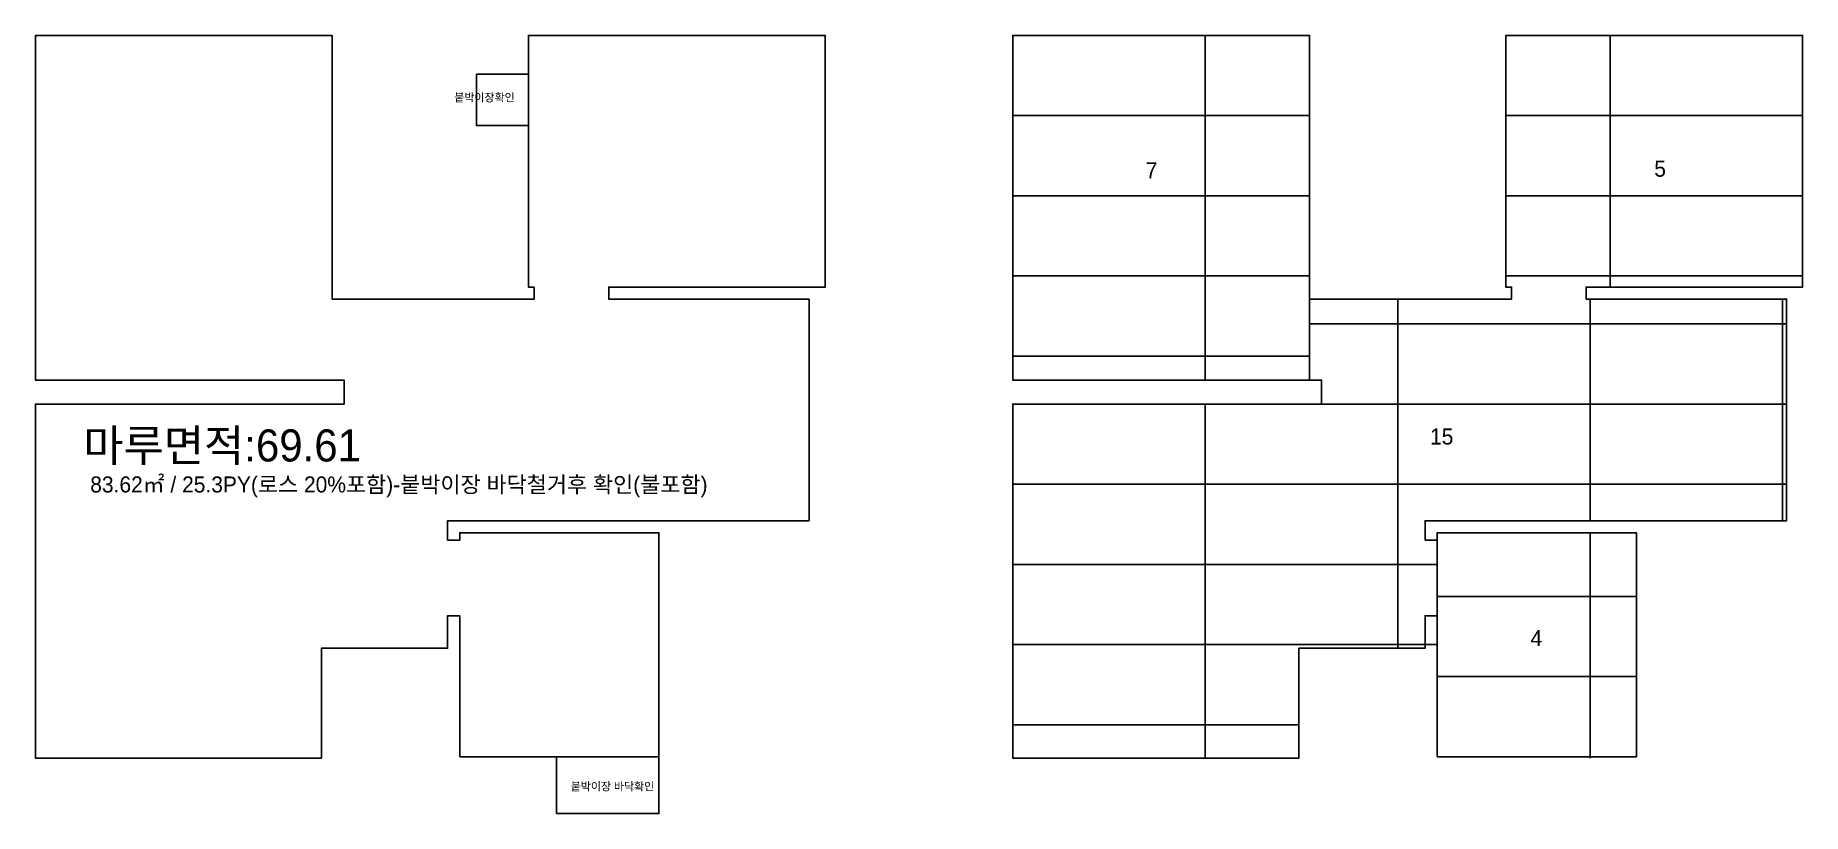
# Model space of a CAD drawing. Header units: inches. Extents: x 38372 to 259385, y 31566 to 93830.
# Drawn here: x 76738 to 98778, y 31566 to 41274 of the extents above; entities that cross this region are included whole.
import ezdxf

# ---------------------------------------------------------------- set-up
doc = ezdxf.new("R2010")
doc.units = ezdxf.units.IN
doc.header["$LTSCALE"] = 50
doc.header["$MEASUREMENT"] = 0
for name, color, linetype in [('0-ELC TEXT', 7, 'Continuous'), ('HAT', 5, 'Continuous'), ('면적', 3, 'Continuous')]:
    doc.layers.add(name, color=color, linetype=linetype)
doc.styles.add('코레일둥고', font='Korail_Round_Gothic_Medium.ttf')

msp = doc.modelspace()

# ---------------------------------------------------------------- texts
at = {"layer": '0-ELC TEXT', "style": '코레일둥고'}
for s, height, p in [('붙박이장확인', 100, (81962.6, 40449.1)), ('7', 200, (90584.8, 39489.4)), ('5', 200, (96927.6, 39510.6)), ('마루면적:69.61', 400, (77336, 35958.9)), ('15', 200, (94131.4, 36170.1)), ('83.62㎡ / 25.3PY(로스 20%%%포함)-붙박이장 바닥철거후 확인(불포함)', 200, (77422.6, 35572)), ('4', 200, (95384.7, 33655.6)), ('붙박이장 바닥확인', 100, (83415.5, 31855.5))]:
    msp.add_text(s, height=height, dxfattribs=at).set_placement(p)

# ---------------------------------------------------------------- linework, layer by layer
at = {"layer": 'HAT'}
for p, q in [((91328.3, 41274), (91328.3, 36974)), ((96378.3, 41274), (96378.3, 38134)), ((88928.3, 40274), (92628.3, 40274)), ((95078.3, 40274), (98778.3, 40274)), ((88928.3, 39274), (92628.3, 39274)), ((95078.3, 39274), (98778.3, 39274)), ((88928.3, 38274), (92628.3, 38274)), ((95078.3, 38274), (98778.3, 38274)), ((92628.3, 37984), (92628.3, 36974)), ((93728.3, 33629), (93728.3, 37984)), ((96128.3, 35219), (96128.3, 37984)), ((98528.3, 35219), (98528.3, 37984)), ((92628.3, 37674), (98578.3, 37674)), ((88928.3, 37274), (92628.3, 37274)), ((88928.3, 36674), (98578.3, 36674)), ((91328.3, 32259), (91328.3, 36674)), ((88928.3, 35674), (98578.3, 35674)), ((94220.3, 34035), (94220.3, 35069)), ((96128.3, 32259), (96128.3, 35069)), ((88928.3, 34674), (94220.3, 34674)), ((94220.3, 34275), (96705.3, 34275)), ((88928.3, 33674), (94220.3, 33674)), ((94220.3, 33275), (96705.3, 33275)), ((88928.3, 32674), (92495.3, 32674))]:
    msp.add_line(p, q, dxfattribs=at)
at = {"layer": '면적'}
for points in [[(82030, 32275), (84515, 32275), (84515, 35069), (82030, 35069), (82030, 34979), (81880, 34979), (81880, 35219), (86388, 35219), (86388, 37984), (83888, 37984), (83888, 38134), (86588, 38134), (86588, 41274), (82888, 41274), (82888, 38134), (82958, 38134), (82958, 37984), (80438, 37984), (80438, 41274), (76738, 41274), (76738, 36974), (80438, 36974), (80588, 36974), (80588, 36674), (76738, 36674), (76738, 32259), (80305, 32259), (80305, 33629), (81880, 33629), (81880, 34035), (82030, 34035)], [(94220.3, 32275), (96705.3, 32275), (96705.3, 35069), (94220.3, 35069), (94220.3, 34979), (94070.3, 34979), (94070.3, 35219), (98578.3, 35219), (98578.3, 37984), (96078.3, 37984), (96078.3, 38134), (98778.3, 38134), (98778.3, 41274), (95078.3, 41274), (95078.3, 38134), (95148.3, 38134), (95148.3, 37984), (92628.3, 37984), (92628.3, 41274), (88928.3, 41274), (88928.3, 36974), (92628.3, 36974), (92778.3, 36974), (92778.3, 36674), (88928.3, 36674), (88928.3, 32259), (92495.3, 32259), (92495.3, 33629), (94070.3, 33629), (94070.3, 34035), (94220.3, 34035)], [(82238, 40789), (82888, 40789), (82888, 40149), (82238, 40149)], [(83239, 31566), (84515, 31566), (84515, 32275), (83239, 32275)]]:
    msp.add_lwpolyline(points, close=True, dxfattribs=at)

msp.set_redraw_order([(e.dxf.handle, doc.entitydb.next_handle()) for e in msp.query("TEXT MTEXT ATTDEF DIMENSION ARC_DIMENSION")])  # texts and dimensions are drawn at this point

doc.saveas('drawing.dxf')
